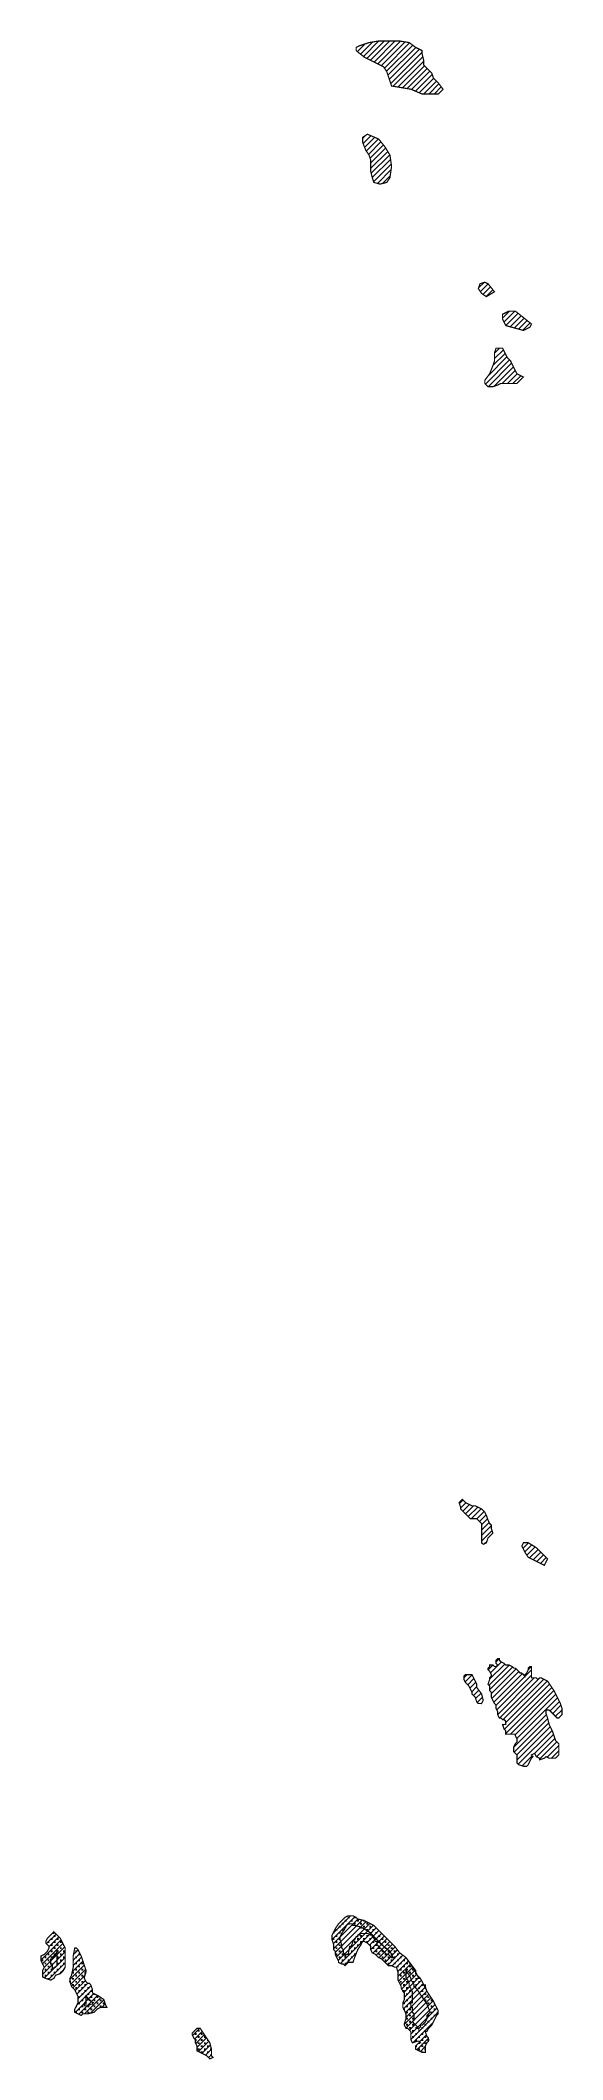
# Model space of a CAD drawing. Header units: metres. Extents: x 334593 to 339527, y 1757017 to 1769538.
# Drawn here: x 334593 to 335911, y 1757017 to 1762116 of the extents above; entities that cross this region are included whole.
import ezdxf

# ---------------------------------------------------------------- set-up
doc = ezdxf.new("R2010")
doc.units = ezdxf.units.M
for name, color, linetype in [('20M CRZ LINE', 140, 'Continuous'), ('NDZ-200M FROM CRZ', 30, 'Continuous'), ('NESTING GROUNDS OF BIRD', 191, 'Continuous')]:
    doc.layers.add(name, color=color, linetype=linetype)
doc.layers.add('HIGH TIDE LINE', color=7, linetype='Continuous', true_color=0xff00c5)
pattern_1 = [(45, (319707.518, 1754769.607), (-6.836194, 6.836194), [])]
pattern_2 = [(0, (319707.5175, 1754769.6074), (7.7342708, 7.7342708), [3.8671354, -11.601406]), (90, (319709.451, 1754767.674), (-7.7342708, 7.7342708), [3.8671354, -11.601406])]

msp = doc.modelspace()

# ---------------------------------------------------------------- hatches: boundary and pattern name
at = {"layer": 'NDZ-200M FROM CRZ'}
h = msp.add_hatch(dxfattribs=at)
h.set_pattern_fill('CROSS', color=256, scale=1.217995)
h.set_pattern_definition(pattern_2)
h.paths.add_polyline_path([(335515.9, 1757275), (335499.7, 1757287.1), (335487.5, 1757303.4), (335471.3, 1757319.6), (335455, 1757335.9), (335434.7, 1757356.2), (335410.4, 1757368.3), (335394.1, 1757372.4), (335390.1, 1757376.5), (335381.9, 1757380.5), (335369.8, 1757380.5), (335361.6, 1757376.5), (335353.5, 1757368.3), (335345.4, 1757360.2), (335337.3, 1757348), (335329.2, 1757331.8), (335329.2, 1757319.6), (335333.2, 1757307.4), (335333.2, 1757295.3), (335337.3, 1757291.2), (335337.3, 1757283.1), (335341.3, 1757275), (335345.4, 1757266.8), (335345.4, 1757262.8), (335353.5, 1757258.7), (335357.6, 1757258.7), (335361.6, 1757254.7), (335365.7, 1757258.7), (335369.8, 1757262.8), (335373.8, 1757262.8), (335381.9, 1757262.8), (335386, 1757275), (335394.1, 1757295.3), (335402.2, 1757307.4), (335406.3, 1757315.6), (335410.4, 1757315.6), (335418.5, 1757311.5), (335426.6, 1757303.4), (335426.6, 1757295.3), (335430.7, 1757287.1), (335438.8, 1757283.1), (335442.8, 1757279), (335446.9, 1757275), (335455, 1757270.9), (335459.1, 1757266.8), (335467.2, 1757258.7), (335471.3, 1757254.7), (335479.4, 1757254.7), (335487.5, 1757250.6), (335491.6, 1757250.6), (335495.6, 1757238.4), (335495.6, 1757230.3), (335495.6, 1757218.1), (335499.7, 1757210), (335503.7, 1757201.9), (335503.7, 1757197.8), (335507.8, 1757189.7), (335511.9, 1757185.6), (335511.9, 1757177.5), (335511.9, 1757169.4), (335507.8, 1757161.3), (335507.8, 1757149.1), (335511.9, 1757141), (335515.9, 1757132.8), (335515.9, 1757120.7), (335511.9, 1757108.5), (335511.9, 1757104.4), (335515.9, 1757096.3), (335520, 1757096.3), (335524, 1757092.2), (335528.1, 1757088.2), (335528.1, 1757080.1), (335528.1, 1757067.9), (335532.1, 1757059.8), (335544.3, 1757063.8), (335548.4, 1757063.8), (335552.4, 1757059.8), (335548.4, 1757059.8), (335540.3, 1757051.6), (335540.3, 1757047.6), (335540.3, 1757043.5), (335548.4, 1757039.5), (335556.5, 1757035.4), (335564.6, 1757035.4), (335564.6, 1757043.5), (335564.6, 1757051.6), (335568.7, 1757059.8), (335572.7, 1757063.8), (335572.7, 1757071.9), (335568.7, 1757076), (335564.6, 1757088.2), (335568.7, 1757088.2), (335572.7, 1757096.3), (335580.9, 1757104.4), (335584.9, 1757112.5), (335589, 1757120.7), (335593, 1757128.8), (335597.1, 1757132.8), (335597.1, 1757141), (335584.9, 1757165.3), (335568.7, 1757189.7), (335560.6, 1757205.9), (335556.5, 1757214.1), (335552.4, 1757222.2), (335548.4, 1757222.2), (335544.3, 1757230.3), (335540.3, 1757234.4), (335540.3, 1757238.4)])
h.paths.add_polyline_path([(335515.9, 1757242.5), (335524, 1757230.3), (335528.1, 1757222.2), (335528.1, 1757218.1), (335532.1, 1757214.1), (335536.2, 1757205.9), (335536.2, 1757201.9), (335540.3, 1757201.9), (335540.3, 1757197.8), (335544.3, 1757193.8), (335552.4, 1757181.6), (335560.6, 1757169.4), (335568.7, 1757157.2), (335576.8, 1757136.9), (335572.7, 1757132.8), (335568.7, 1757128.8), (335568.7, 1757120.7), (335564.6, 1757112.5), (335560.6, 1757108.5), (335556.5, 1757104.4), (335552.4, 1757104.4), (335552.4, 1757100.4), (335548.4, 1757096.3), (335544.3, 1757096.3), (335544.3, 1757100.4), (335540.3, 1757104.4), (335536.2, 1757108.5), (335532.1, 1757112.5), (335536.2, 1757116.6), (335536.2, 1757120.7), (335536.2, 1757132.8), (335532.1, 1757136.9), (335532.1, 1757141), (335532.1, 1757149.1), (335528.1, 1757149.1), (335528.1, 1757153.1), (335528.1, 1757161.3), (335532.1, 1757161.3), (335532.1, 1757165.3), (335532.1, 1757169.4), (335532.1, 1757173.4), (335532.1, 1757177.5), (335532.1, 1757181.6), (335532.1, 1757185.6), (335532.1, 1757189.7), (335528.1, 1757193.8), (335528.1, 1757197.8), (335524, 1757201.9), (335524, 1757205.9), (335524, 1757210), (335520, 1757218.1), (335515.9, 1757222.2), (335515.9, 1757226.2), (335515.9, 1757230.3), (335515.9, 1757238.4)], flags=16)
h.paths.add_polyline_path([(335422.5, 1757339.9), (335402.2, 1757352.1), (335386, 1757356.2), (335381.9, 1757356.2), (335381.9, 1757360.2), (335377.9, 1757360.2), (335373.8, 1757360.2), (335369.8, 1757360.2), (335365.7, 1757356.2), (335361.6, 1757348), (335353.5, 1757335.9), (335349.5, 1757327.7), (335349.5, 1757319.6), (335353.5, 1757307.4), (335353.5, 1757303.4), (335353.5, 1757299.3), (335357.6, 1757295.3), (335357.6, 1757287.1), (335361.6, 1757283.1), (335361.6, 1757279), (335365.7, 1757283.1), (335369.8, 1757283.1), (335373.8, 1757303.4), (335377.9, 1757303.4), (335381.9, 1757315.6), (335386, 1757319.6), (335390.1, 1757327.7), (335394.1, 1757327.7), (335394.1, 1757331.8), (335398.2, 1757331.8), (335402.2, 1757335.9), (335406.3, 1757335.9), (335410.4, 1757335.9), (335414.4, 1757335.9), (335418.5, 1757335.9), (335426.6, 1757331.8), (335430.7, 1757331.8)], flags=16)
h = msp.add_hatch(dxfattribs=at)
h.set_pattern_fill('CROSS', color=256, scale=1.217995)
h.set_pattern_definition(pattern_2)
h.paths.add_polyline_path([(334647.1, 1757315.6), (334643.1, 1757323.7), (334635, 1757331.8), (334626.8, 1757339.9), (334626.8, 1757335.9), (334622.8, 1757335.9), (334614.7, 1757327.7), (334610.6, 1757323.7), (334606.5, 1757315.6), (334606.5, 1757311.5), (334614.7, 1757303.4), (334614.7, 1757299.3), (334610.6, 1757291.2), (334606.5, 1757287.1), (334602.5, 1757283.1), (334594.4, 1757279), (334594.4, 1757266.8), (334598.4, 1757258.7), (334602.5, 1757250.6), (334598.4, 1757242.5), (334598.4, 1757238.4), (334598.4, 1757230.3), (334598.4, 1757226.2), (334606.5, 1757222.2), (334618.7, 1757218.1), (334626.8, 1757222.2), (334630.9, 1757230.3), (334643.1, 1757234.4), (334647.1, 1757238.4), (334651.2, 1757242.5), (334655.3, 1757250.6), (334655.3, 1757270.9), (334655.3, 1757275), (334655.3, 1757287.1), (334655.3, 1757299.3)])
h.paths.add_polyline_path([(334635, 1757291.2), (334635, 1757287.1), (334635, 1757279), (334635, 1757275), (334635, 1757270.9), (334635, 1757266.8), (334635, 1757254.7), (334622.8, 1757246.5), (334622.8, 1757250.6), (334622.8, 1757254.7), (334622.8, 1757258.7), (334618.7, 1757258.7), (334618.7, 1757266.8), (334618.7, 1757270.9), (334622.8, 1757270.9), (334622.8, 1757275), (334630.9, 1757283.1)], flags=16)
h = msp.add_hatch(dxfattribs=at)
h.set_pattern_fill('CROSS', color=256, scale=1.217995)
h.set_pattern_definition(pattern_2)
h.paths.add_polyline_path([(334699.9, 1757266.8), (334695.9, 1757279), (334687.7, 1757295.3), (334683.7, 1757299.3), (334679.6, 1757299.3), (334675.6, 1757279), (334675.6, 1757266.8), (334675.6, 1757250.6), (334671.5, 1757230.3), (334667.4, 1757222.2), (334667.4, 1757214.1), (334671.5, 1757201.9), (334679.6, 1757193.8), (334687.7, 1757177.5), (334687.7, 1757173.4), (334687.7, 1757161.3), (334683.7, 1757153.1), (334679.6, 1757145), (334679.6, 1757136.9), (334687.7, 1757132.8), (334695.9, 1757128.8), (334699.9, 1757132.8), (334704, 1757132.8), (334712.1, 1757132.8), (334728.3, 1757136.9), (334736.5, 1757145), (334744.6, 1757149.1), (334760.8, 1757149.1), (334756.8, 1757157.2), (334752.7, 1757169.4), (334740.5, 1757177.5), (334732.4, 1757181.6), (334724.3, 1757185.6), (334724.3, 1757193.8), (334720.2, 1757205.9), (334716.2, 1757210), (334712.1, 1757210), (334708, 1757214.1), (334704, 1757222.2), (334704, 1757226.2), (334708, 1757242.5), (334704, 1757254.7)])
h.paths.add_polyline_path([(334708, 1757177.5), (334712.1, 1757173.4), (334712.1, 1757169.4), (334720.2, 1757165.3), (334724.3, 1757161.3), (334724.3, 1757157.2), (334720.2, 1757157.2), (334712.1, 1757153.1), (334708, 1757153.1), (334704, 1757153.1), (334704, 1757157.2), (334708, 1757157.2), (334708, 1757169.4), (334708, 1757173.4)], flags=16)
h = msp.add_hatch(dxfattribs=at)
h.set_pattern_fill('CROSS', color=256, scale=1.217995)
h.set_pattern_definition(pattern_2)
h.paths.add_polyline_path([(335020.6, 1757059.8), (335012.5, 1757071.9), (335008.5, 1757076), (335004.4, 1757084.1), (334996.3, 1757096.3), (334988.2, 1757096.3), (334984.1, 1757092.2), (334980, 1757088.2), (334976, 1757084.1), (334976, 1757080.1), (334980, 1757071.9), (334984.1, 1757067.9), (334984.1, 1757059.8), (334988.2, 1757051.6), (334988.2, 1757039.5), (334996.3, 1757035.4), (335004.4, 1757031.3), (335012.5, 1757027.3), (335020.6, 1757019.2), (335028.7, 1757023.2), (335024.7, 1757027.3), (335024.7, 1757035.4), (335024.7, 1757043.5)])
at = {"layer": 'NESTING GROUNDS OF BIRD'}
h = msp.add_hatch(dxfattribs=at)
h.set_pattern_fill('ANSI31', color=256, scale=3.044988)
h.set_pattern_definition(pattern_1)
h.paths.add_polyline_path([(335609.3, 1761993.1), (335597.1, 1761980.9), (335556.5, 1761980.9), (335528.1, 1761993.1), (335479.4, 1762001.2), (335475.3, 1762013.4), (335467.2, 1762037.7), (335459.1, 1762049.9), (335434.7, 1762062.1), (335410.4, 1762074.3), (335390.1, 1762090.5), (335390.1, 1762098.6), (335398.2, 1762102.7), (335422.5, 1762110.8), (335446.9, 1762114.9), (335467.2, 1762114.9), (335499.7, 1762114.9), (335524, 1762110.8), (335540.3, 1762098.6), (335556.5, 1762090.5), (335556.5, 1762082.4), (335560.6, 1762066.1), (335560.6, 1762054), (335568.7, 1762045.8), (335580.9, 1762033.7), (335584.9, 1762021.5), (335597.1, 1762009.3)])
h = msp.add_hatch(dxfattribs=at)
h.set_pattern_fill('ANSI31', color=256, scale=3.044988)
h.set_pattern_definition(pattern_1)
h.paths.add_polyline_path([(335467.2, 1761757.6), (335451, 1761753.5), (335434.7, 1761757.6), (335430.7, 1761769.7), (335426.6, 1761786), (335426.6, 1761814.4), (335422.5, 1761826.6), (335414.4, 1761838.8), (335406.3, 1761859.1), (335406.3, 1761871.2), (335418.5, 1761879.4), (335446.9, 1761867.2), (335463.1, 1761846.9), (335475.3, 1761826.6), (335479.4, 1761798.2), (335475.3, 1761769.7)])
h = msp.add_hatch(dxfattribs=at)
h.set_pattern_fill('ANSI31', color=256, scale=3.044988)
h.set_pattern_definition(pattern_1)
h.paths.add_polyline_path([(335739.2, 1761481.5), (335718.9, 1761469.3), (335706.7, 1761477.4), (335698.6, 1761489.6), (335702.7, 1761501.8), (335714.8, 1761505.8), (335723, 1761501.8)])
h = msp.add_hatch(dxfattribs=at)
h.set_pattern_fill('ANSI31', color=256, scale=3.044988)
h.set_pattern_definition(pattern_1)
h.paths.add_polyline_path([(335828.5, 1761392.1), (335812.3, 1761384), (335767.6, 1761396.2), (335759.5, 1761412.4), (335759.5, 1761424.6), (335775.7, 1761432.7), (335792, 1761432.7), (335812.3, 1761416.5), (335832.6, 1761400.2)])
h = msp.add_hatch(dxfattribs=at)
h.set_pattern_fill('ANSI31', color=256, scale=3.044988)
h.set_pattern_definition(pattern_1)
h.paths.add_polyline_path([(335812.3, 1761266.3), (335796, 1761250), (335779.8, 1761250), (335763.6, 1761250), (335755.4, 1761250), (335747.3, 1761246), (335735.1, 1761241.9), (335723, 1761241.9), (335714.8, 1761250), (335714.8, 1761258.1), (335727, 1761274.4), (335735.1, 1761294.7), (335739.2, 1761306.9), (335739.2, 1761327.2), (335743.3, 1761339.3), (335747.3, 1761339.3), (335759.5, 1761339.3), (335771.7, 1761315), (335779.8, 1761306.9), (335796, 1761274.4)])
h = msp.add_hatch(dxfattribs=at)
h.set_pattern_fill('ANSI31', color=256, scale=3.044988)
h.set_pattern_definition(pattern_1)
h.paths.add_polyline_path([(335718.9, 1758322.5), (335710.8, 1758318.5), (335706.7, 1758322.5), (335706.7, 1758330.6), (335706.7, 1758342.8), (335706.7, 1758350.9), (335706.7, 1758359.1), (335706.7, 1758371.2), (335694.5, 1758383.4), (335686.4, 1758383.4), (335678.3, 1758383.4), (335670.2, 1758391.5), (335653.9, 1758407.8), (335653.9, 1758411.8), (335649.9, 1758424), (335653.9, 1758428.1), (335658, 1758432.1), (335666.1, 1758424), (335682.4, 1758415.9), (335690.5, 1758415.9), (335698.6, 1758411.8), (335706.7, 1758407.8), (335714.8, 1758399.7), (335718.9, 1758391.5), (335723, 1758379.4), (335727, 1758371.2), (335731.1, 1758367.2), (335731.1, 1758359.1), (335735.1, 1758346.9), (335723, 1758334.7)])
h = msp.add_hatch(dxfattribs=at)
h.set_pattern_fill('ANSI31', color=256, scale=3.044988)
h.set_pattern_definition(pattern_1)
h.paths.add_polyline_path([(335873.2, 1758281.9), (335865, 1758265.7), (335848.8, 1758273.8), (335824.4, 1758286), (335816.3, 1758298.2), (335808.2, 1758314.4), (335812.3, 1758322.5), (335824.4, 1758322.5), (335844.7, 1758310.3), (335861, 1758294.1)])
h = msp.add_hatch(dxfattribs=at)
h.set_pattern_fill('ANSI31', color=256, scale=3.044988)
h.set_pattern_definition(pattern_1)
h.paths.add_polyline_path([(335775.7, 1758013.9), (335783.9, 1758009.9), (335787.9, 1758005.8), (335792, 1758005.8), (335796, 1758001.8), (335804.1, 1757993.6), (335808.2, 1757993.6), (335812.3, 1757989.6), (335816.3, 1757985.5), (335816.3, 1757989.6), (335820.4, 1757993.6), (335824.4, 1758001.8), (335824.4, 1758005.8), (335828.5, 1758009.9), (335832.6, 1758009.9), (335832.6, 1758005.8), (335832.6, 1757997.7), (335832.6, 1757989.6), (335832.6, 1757985.5), (335832.6, 1757981.5), (335836.6, 1757981.5), (335844.7, 1757981.5), (335848.8, 1757977.4), (335852.9, 1757981.5), (335856.9, 1757981.5), (335865, 1757977.4), (335873.2, 1757973.3), (335881.3, 1757961.2), (335889.4, 1757949), (335901.6, 1757924.6), (335905.6, 1757916.5), (335909.7, 1757904.3), (335909.7, 1757896.2), (335909.7, 1757888.1), (335905.6, 1757884), (335901.6, 1757879.9), (335897.5, 1757879.9), (335893.5, 1757884), (335889.4, 1757888.1), (335881.3, 1757896.2), (335877.2, 1757900.2), (335873.2, 1757900.2), (335869.1, 1757900.2), (335869.1, 1757892.1), (335873.2, 1757879.9), (335877.2, 1757863.7), (335885.3, 1757847.5), (335889.4, 1757835.3), (335893.5, 1757823.1), (335901.6, 1757815), (335901.6, 1757798.7), (335901.6, 1757790.6), (335901.6, 1757786.6), (335897.5, 1757782.5), (335893.5, 1757778.4), (335889.4, 1757778.4), (335877.2, 1757778.4), (335869.1, 1757782.5), (335865, 1757778.4), (335852.9, 1757774.4), (335852.9, 1757778.4), (335844.7, 1757782.5), (335840.7, 1757790.6), (335832.6, 1757786.6), (335836.6, 1757782.5), (335832.6, 1757778.4), (335828.5, 1757770.3), (335824.4, 1757762.2), (335820.4, 1757758.1), (335816.3, 1757758.1), (335812.3, 1757758.1), (335800.1, 1757762.2), (335796, 1757766.3), (335796, 1757770.3), (335796, 1757774.4), (335796, 1757778.4), (335796, 1757782.5), (335796, 1757786.6), (335792, 1757790.6), (335787.9, 1757794.7), (335787.9, 1757802.8), (335787.9, 1757806.9), (335792, 1757815), (335796, 1757819), (335796, 1757827.2), (335792, 1757835.3), (335792, 1757839.3), (335787.9, 1757839.3), (335779.8, 1757839.3), (335775.7, 1757839.3), (335767.6, 1757839.3), (335767.6, 1757847.5), (335763.6, 1757851.5), (335759.5, 1757863.7), (335763.6, 1757863.7), (335767.6, 1757863.7), (335767.6, 1757867.8), (335767.6, 1757871.8), (335763.6, 1757875.9), (335759.5, 1757875.9), (335755.4, 1757879.9), (335751.4, 1757879.9), (335747.3, 1757888.1), (335747.3, 1757896.2), (335743.3, 1757904.3), (335743.3, 1757912.4), (335739.2, 1757916.5), (335735.1, 1757924.6), (335731.1, 1757932.7), (335731.1, 1757944.9), (335727, 1757949), (335727, 1757953), (335727, 1757961.2), (335723, 1757965.2), (335727, 1757977.4), (335727, 1757981.5), (335731.1, 1757985.5), (335731.1, 1757989.6), (335727, 1757997.7), (335723, 1758001.8), (335723, 1758005.8), (335727, 1758009.9), (335727, 1758013.9), (335731.1, 1758013.9), (335735.1, 1758013.9), (335739.2, 1758009.9), (335743.3, 1758009.9), (335747.3, 1758013.9), (335743.3, 1758018), (335743.3, 1758022.1), (335743.3, 1758026.1), (335747.3, 1758030.2), (335751.4, 1758030.2), (335751.4, 1758026.1), (335755.4, 1758022.1), (335763.6, 1758018), (335767.6, 1758013.9)])
h = msp.add_hatch(dxfattribs=at)
h.set_pattern_fill('ANSI31', color=256, scale=3.044988)
h.set_pattern_definition(pattern_1)
h.paths.add_polyline_path([(335706.7, 1757916.5), (335698.6, 1757916.5), (335694.5, 1757920.5), (335690.5, 1757932.7), (335682.4, 1757940.8), (335682.4, 1757944.9), (335678.3, 1757953), (335674.2, 1757961.2), (335666.1, 1757969.3), (335662.1, 1757977.4), (335662.1, 1757981.5), (335662.1, 1757985.5), (335666.1, 1757989.6), (335678.3, 1757989.6), (335682.4, 1757989.6), (335694.5, 1757965.2), (335694.5, 1757957.1), (335706.7, 1757940.8), (335710.8, 1757924.6)])
h = msp.add_hatch(dxfattribs=at)
h.set_pattern_fill('ANSI31', color=256, scale=3.044988)
h.set_pattern_definition(pattern_1)
h.paths.add_polyline_path([(335540.3, 1757238.4), (335540.3, 1757234.4), (335544.3, 1757230.3), (335548.4, 1757222.2), (335552.4, 1757222.2), (335556.5, 1757214.1), (335560.6, 1757205.9), (335564.6, 1757205.9), (335564.6, 1757201.9), (335568.7, 1757189.7), (335584.9, 1757165.3), (335597.1, 1757141), (335597.1, 1757132.8), (335593, 1757128.8), (335589, 1757120.7), (335584.9, 1757112.5), (335580.9, 1757104.4), (335572.7, 1757096.3), (335568.7, 1757088.2), (335564.6, 1757088.2), (335568.7, 1757076), (335572.7, 1757071.9), (335572.7, 1757063.8), (335568.7, 1757059.8), (335564.6, 1757051.6), (335564.6, 1757043.5), (335564.6, 1757035.4), (335556.5, 1757035.4), (335548.4, 1757039.5), (335540.3, 1757043.5), (335540.3, 1757047.6), (335540.3, 1757051.6), (335548.4, 1757059.8), (335552.4, 1757059.8), (335548.4, 1757063.8), (335544.3, 1757063.8), (335532.1, 1757059.8), (335528.1, 1757067.9), (335528.1, 1757080.1), (335528.1, 1757088.2), (335524, 1757092.2), (335520, 1757096.3), (335515.9, 1757096.3), (335511.9, 1757104.4), (335511.9, 1757108.5), (335515.9, 1757120.7), (335515.9, 1757132.8), (335511.9, 1757141), (335507.8, 1757149.1), (335507.8, 1757161.3), (335511.9, 1757169.4), (335511.9, 1757177.5), (335511.9, 1757185.6), (335507.8, 1757189.7), (335503.7, 1757197.8), (335503.7, 1757201.9), (335499.7, 1757210), (335495.6, 1757218.1), (335495.6, 1757230.3), (335495.6, 1757238.4), (335491.6, 1757250.6), (335487.5, 1757250.6), (335479.4, 1757254.7), (335471.3, 1757254.7), (335467.2, 1757258.7), (335459.1, 1757266.8), (335455, 1757270.9), (335446.9, 1757275), (335442.8, 1757279), (335438.8, 1757283.1), (335430.7, 1757287.1), (335426.6, 1757295.3), (335426.6, 1757303.4), (335418.5, 1757311.5), (335410.4, 1757315.6), (335406.3, 1757315.6), (335402.2, 1757307.4), (335394.1, 1757295.3), (335386, 1757275), (335381.9, 1757262.8), (335373.8, 1757262.8), (335369.8, 1757262.8), (335365.7, 1757258.7), (335361.6, 1757254.7), (335357.6, 1757258.7), (335353.5, 1757258.7), (335345.4, 1757262.8), (335345.4, 1757266.8), (335341.3, 1757275), (335337.3, 1757283.1), (335337.3, 1757291.2), (335333.2, 1757295.3), (335333.2, 1757307.4), (335329.2, 1757319.6), (335329.2, 1757331.8), (335337.3, 1757348), (335345.4, 1757360.2), (335353.5, 1757368.3), (335361.6, 1757376.5), (335369.8, 1757380.5), (335381.9, 1757380.5), (335390.1, 1757376.5), (335394.1, 1757372.4), (335410.4, 1757368.3), (335434.7, 1757356.2), (335455, 1757335.9), (335471.3, 1757319.6), (335487.5, 1757303.4), (335499.7, 1757287.1), (335515.9, 1757275), (335540.3, 1757242.5)])
h = msp.add_hatch(dxfattribs=at)
h.set_pattern_fill('ANSI31', color=256, scale=3.044988)
h.set_pattern_definition(pattern_1)
h.paths.add_polyline_path([(334626.8, 1757222.2), (334618.7, 1757218.1), (334606.5, 1757222.2), (334598.4, 1757226.2), (334598.4, 1757230.3), (334598.4, 1757238.4), (334598.4, 1757242.5), (334602.5, 1757250.6), (334598.4, 1757258.7), (334594.4, 1757266.8), (334594.4, 1757279), (334602.5, 1757283.1), (334606.5, 1757287.1), (334610.6, 1757291.2), (334614.7, 1757299.3), (334614.7, 1757303.4), (334606.5, 1757311.5), (334606.5, 1757315.6), (334610.6, 1757323.7), (334614.7, 1757327.7), (334622.8, 1757335.9), (334626.8, 1757335.9), (334626.8, 1757339.9), (334635, 1757331.8), (334643.1, 1757323.7), (334647.1, 1757315.6), (334655.3, 1757299.3), (334655.3, 1757287.1), (334655.3, 1757275), (334655.3, 1757270.9), (334655.3, 1757250.6), (334651.2, 1757242.5), (334647.1, 1757238.4), (334643.1, 1757234.4), (334630.9, 1757230.3)])
h = msp.add_hatch(dxfattribs=at)
h.set_pattern_fill('ANSI31', color=256, scale=3.044988)
h.set_pattern_definition(pattern_1)
h.paths.add_polyline_path([(334728.3, 1757136.9), (334712.1, 1757132.8), (334704, 1757132.8), (334699.9, 1757132.8), (334695.9, 1757128.8), (334687.7, 1757132.8), (334679.6, 1757136.9), (334679.6, 1757145), (334683.7, 1757153.1), (334687.7, 1757161.3), (334687.7, 1757173.4), (334687.7, 1757177.5), (334679.6, 1757193.8), (334671.5, 1757201.9), (334667.4, 1757214.1), (334667.4, 1757222.2), (334671.5, 1757230.3), (334675.6, 1757250.6), (334675.6, 1757266.8), (334675.6, 1757279), (334679.6, 1757299.3), (334683.7, 1757299.3), (334687.7, 1757295.3), (334695.9, 1757279), (334699.9, 1757266.8), (334704, 1757254.7), (334708, 1757242.5), (334708, 1757238.4), (334704, 1757226.2), (334704, 1757222.2), (334708, 1757214.1), (334712.1, 1757210), (334716.2, 1757210), (334720.2, 1757205.9), (334724.3, 1757193.8), (334724.3, 1757185.6), (334732.4, 1757181.6), (334740.5, 1757177.5), (334752.7, 1757169.4), (334756.8, 1757157.2), (334760.8, 1757149.1), (334744.6, 1757149.1), (334736.5, 1757145)])
h = msp.add_hatch(dxfattribs=at)
h.set_pattern_fill('ANSI31', color=256, scale=3.044988)
h.set_pattern_definition(pattern_1)
h.paths.add_polyline_path([(335028.7, 1757023.2), (335020.6, 1757019.2), (335012.5, 1757027.3), (335004.4, 1757031.3), (334996.3, 1757035.4), (334988.2, 1757039.5), (334988.2, 1757051.6), (334984.1, 1757059.8), (334984.1, 1757067.9), (334980, 1757071.9), (334976, 1757080.1), (334976, 1757084.1), (334980, 1757088.2), (334984.1, 1757092.2), (334988.2, 1757096.3), (334996.3, 1757096.3), (335004.4, 1757084.1), (335008.5, 1757076), (335012.5, 1757071.9), (335020.6, 1757059.8), (335024.7, 1757043.5), (335024.7, 1757035.4), (335024.7, 1757027.3)])

# ---------------------------------------------------------------- linework, layer by layer
at = {"layer": '20M CRZ LINE', "lineweight": 18, "const_width": 3.04}
for points in [[(335386, 1757356.2), (335402.2, 1757352.1), (335422.5, 1757339.9), (335442.8, 1757319.6), (335455, 1757307.4), (335459.1, 1757303.4), (335475.3, 1757291.2), (335483.4, 1757275), (335487.5, 1757275), (335483.4, 1757275), (335479.4, 1757275), (335475.3, 1757279), (335471.3, 1757283.1), (335467.2, 1757283.1), (335463.1, 1757287.1), (335459.1, 1757291.2), (335455, 1757295.3), (335451, 1757299.3), (335446.9, 1757299.3), (335446.9, 1757303.4), (335442.8, 1757307.4), (335442.8, 1757311.5), (335442.8, 1757315.6), (335438.8, 1757315.6), (335434.7, 1757323.7), (335430.7, 1757327.7), (335430.7, 1757331.8), (335426.6, 1757331.8), (335418.5, 1757335.9), (335414.4, 1757335.9), (335410.4, 1757335.9), (335406.3, 1757335.9), (335402.2, 1757335.9), (335398.2, 1757331.8), (335394.1, 1757331.8), (335394.1, 1757327.7), (335390.1, 1757327.7), (335386, 1757319.6), (335381.9, 1757315.6), (335377.9, 1757303.4), (335373.8, 1757303.4), (335369.8, 1757283.1), (335365.7, 1757283.1), (335361.6, 1757279), (335361.6, 1757283.1), (335357.6, 1757287.1), (335357.6, 1757295.3), (335353.5, 1757299.3), (335353.5, 1757303.4), (335353.5, 1757307.4), (335349.5, 1757319.6), (335349.5, 1757327.7), (335353.5, 1757335.9), (335361.6, 1757348), (335365.7, 1757356.2), (335369.8, 1757360.2), (335373.8, 1757360.2), (335377.9, 1757360.2), (335381.9, 1757360.2), (335381.9, 1757356.2), (335386, 1757356.2), (335402.2, 1757352.1), (335402.2, 1757348)], [(334635, 1757275), (334635, 1757270.9), (334635, 1757266.8), (334635, 1757254.7), (334622.8, 1757246.5), (334622.8, 1757250.6), (334622.8, 1757254.7), (334622.8, 1757258.7), (334618.7, 1757258.7), (334618.7, 1757266.8), (334618.7, 1757270.9), (334622.8, 1757270.9), (334622.8, 1757275), (334630.9, 1757283.1), (334635, 1757291.2), (334635, 1757295.3), (334635, 1757291.2), (334635, 1757287.1), (334635, 1757279), (334635, 1757275), (334635, 1757270.9), (334635, 1757266.8)], [(335552.4, 1757181.6), (335568.7, 1757157.2), (335576.8, 1757136.9), (335572.7, 1757132.8), (335568.7, 1757128.8), (335568.7, 1757120.7), (335564.6, 1757112.5), (335560.6, 1757108.5), (335556.5, 1757104.4), (335552.4, 1757104.4), (335552.4, 1757100.4), (335548.4, 1757096.3), (335548.4, 1757092.2), (335548.4, 1757096.3), (335544.3, 1757096.3), (335544.3, 1757100.4), (335540.3, 1757104.4), (335536.2, 1757108.5), (335532.1, 1757112.5), (335536.2, 1757116.6), (335536.2, 1757120.7), (335536.2, 1757132.8), (335532.1, 1757136.9), (335532.1, 1757141), (335532.1, 1757149.1), (335528.1, 1757149.1), (335528.1, 1757153.1), (335528.1, 1757161.3), (335532.1, 1757161.3), (335532.1, 1757165.3), (335532.1, 1757169.4), (335532.1, 1757173.4), (335532.1, 1757177.5), (335532.1, 1757181.6), (335532.1, 1757185.6), (335532.1, 1757189.7), (335528.1, 1757193.8), (335528.1, 1757197.8), (335524, 1757201.9), (335524, 1757205.9), (335524, 1757210), (335520, 1757218.1), (335515.9, 1757222.2), (335515.9, 1757226.2), (335515.9, 1757230.3), (335515.9, 1757238.4), (335515.9, 1757242.5), (335524, 1757230.3), (335528.1, 1757222.2), (335528.1, 1757218.1), (335532.1, 1757214.1), (335536.2, 1757205.9), (335536.2, 1757201.9), (335540.3, 1757201.9), (335540.3, 1757197.8), (335544.3, 1757193.8), (335552.4, 1757181.6), (335560.6, 1757169.4)], [(334716.2, 1757169.4), (334720.2, 1757165.3), (334724.3, 1757161.3), (334728.3, 1757161.3), (334724.3, 1757161.3), (334724.3, 1757157.2), (334720.2, 1757157.2), (334712.1, 1757153.1), (334708, 1757153.1), (334704, 1757153.1), (334704, 1757157.2), (334708, 1757157.2), (334708, 1757169.4), (334708, 1757173.4), (334708, 1757177.5), (334712.1, 1757173.4), (334712.1, 1757169.4), (334720.2, 1757165.3)]]:
    msp.add_lwpolyline(points, dxfattribs=at)
at = {"layer": 'HIGH TIDE LINE', "lineweight": 35, "const_width": 3.04}
for points in [[(335540.3, 1757238.4), (335515.9, 1757275), (335499.7, 1757287.1), (335487.5, 1757303.4), (335471.3, 1757319.6), (335455, 1757335.9), (335434.7, 1757356.2), (335410.4, 1757368.3), (335394.1, 1757372.4), (335390.1, 1757376.5), (335381.9, 1757380.5), (335369.8, 1757380.5), (335361.6, 1757376.5), (335353.5, 1757368.3), (335345.4, 1757360.2), (335337.3, 1757348), (335329.2, 1757331.8), (335329.2, 1757319.6), (335333.2, 1757307.4), (335333.2, 1757295.3), (335337.3, 1757291.2), (335337.3, 1757283.1), (335341.3, 1757275), (335345.4, 1757266.8), (335345.4, 1757262.8), (335353.5, 1757258.7), (335357.6, 1757258.7), (335361.6, 1757254.7), (335365.7, 1757258.7), (335369.8, 1757262.8), (335373.8, 1757262.8), (335381.9, 1757262.8), (335386, 1757275), (335394.1, 1757295.3), (335402.2, 1757307.4), (335406.3, 1757315.6), (335410.4, 1757315.6), (335418.5, 1757311.5), (335426.6, 1757303.4), (335426.6, 1757295.3), (335430.7, 1757287.1), (335438.8, 1757283.1), (335442.8, 1757279), (335446.9, 1757275), (335455, 1757270.9), (335459.1, 1757266.8), (335467.2, 1757258.7), (335471.3, 1757254.7), (335479.4, 1757254.7), (335487.5, 1757250.6), (335491.6, 1757250.6), (335495.6, 1757238.4), (335495.6, 1757230.3), (335495.6, 1757218.1), (335499.7, 1757210), (335503.7, 1757201.9), (335503.7, 1757197.8), (335507.8, 1757189.7), (335511.9, 1757185.6), (335511.9, 1757177.5), (335511.9, 1757169.4), (335507.8, 1757161.3), (335507.8, 1757149.1), (335511.9, 1757141), (335515.9, 1757132.8), (335515.9, 1757120.7), (335511.9, 1757108.5), (335511.9, 1757104.4), (335515.9, 1757096.3), (335520, 1757096.3), (335524, 1757092.2), (335528.1, 1757088.2), (335528.1, 1757080.1), (335528.1, 1757067.9), (335532.1, 1757059.8), (335544.3, 1757063.8), (335548.4, 1757063.8), (335552.4, 1757059.8), (335548.4, 1757059.8), (335540.3, 1757051.6), (335540.3, 1757047.6), (335540.3, 1757043.5), (335548.4, 1757039.5), (335556.5, 1757035.4), (335564.6, 1757035.4), (335564.6, 1757043.5), (335564.6, 1757051.6), (335568.7, 1757059.8), (335572.7, 1757063.8), (335572.7, 1757071.9), (335568.7, 1757076), (335564.6, 1757088.2), (335568.7, 1757088.2), (335572.7, 1757096.3), (335580.9, 1757104.4), (335584.9, 1757112.5), (335589, 1757120.7), (335593, 1757128.8), (335597.1, 1757132.8), (335597.1, 1757141), (335584.9, 1757165.3), (335568.7, 1757189.7), (335560.6, 1757205.9), (335556.5, 1757214.1), (335552.4, 1757222.2), (335544.3, 1757230.3)], [(334655.3, 1757250.6), (334655.3, 1757270.9), (334655.3, 1757275), (334655.3, 1757287.1), (334655.3, 1757299.3), (334647.1, 1757315.6), (334643.1, 1757323.7), (334635, 1757331.8), (334626.8, 1757339.9), (334622.8, 1757335.9), (334614.7, 1757327.7), (334610.6, 1757323.7), (334606.5, 1757315.6), (334606.5, 1757311.5), (334614.7, 1757303.4), (334614.7, 1757299.3), (334610.6, 1757291.2), (334606.5, 1757287.1), (334602.5, 1757283.1), (334594.4, 1757279), (334594.4, 1757266.8), (334598.4, 1757258.7), (334602.5, 1757250.6), (334598.4, 1757242.5), (334598.4, 1757238.4), (334598.4, 1757230.3), (334598.4, 1757226.2), (334606.5, 1757222.2), (334618.7, 1757218.1), (334626.8, 1757222.2), (334630.9, 1757230.3), (334643.1, 1757234.4), (334647.1, 1757238.4), (334651.2, 1757242.5)], [(334687.7, 1757295.3), (334695.9, 1757279), (334699.9, 1757266.8), (334704, 1757254.7), (334708, 1757242.5), (334704, 1757226.2), (334704, 1757222.2), (334708, 1757214.1), (334712.1, 1757210), (334716.2, 1757210), (334720.2, 1757205.9), (334724.3, 1757193.8), (334724.3, 1757185.6), (334732.4, 1757181.6), (334740.5, 1757177.5), (334752.7, 1757169.4), (334756.8, 1757157.2), (334760.8, 1757149.1), (334744.6, 1757149.1), (334736.5, 1757145), (334728.3, 1757136.9), (334712.1, 1757132.8), (334704, 1757132.8), (334699.9, 1757132.8), (334695.9, 1757128.8), (334687.7, 1757132.8), (334679.6, 1757136.9), (334679.6, 1757145), (334683.7, 1757153.1), (334687.7, 1757161.3), (334687.7, 1757173.4), (334687.7, 1757177.5), (334679.6, 1757193.8), (334671.5, 1757201.9), (334667.4, 1757214.1), (334667.4, 1757222.2), (334671.5, 1757230.3), (334675.6, 1757250.6), (334675.6, 1757266.8), (334675.6, 1757279), (334679.6, 1757299.3), (334683.7, 1757299.3)], [(334996.3, 1757096.3), (335004.4, 1757084.1), (335012.5, 1757071.9), (335020.6, 1757059.8), (335024.7, 1757043.5), (335024.7, 1757035.4), (335024.7, 1757027.3), (335028.7, 1757023.2), (335020.6, 1757019.2), (335012.5, 1757027.3), (335004.4, 1757031.3), (334996.3, 1757035.4), (334988.2, 1757039.5), (334988.2, 1757051.6), (334984.1, 1757059.8), (334984.1, 1757067.9), (334980, 1757071.9), (334976, 1757080.1), (334976, 1757084.1), (334980, 1757088.2), (334984.1, 1757092.2), (334988.2, 1757096.3)]]:
    msp.add_lwpolyline(points, close=True, dxfattribs=at)
at = {"layer": 'NDZ-200M FROM CRZ', "const_width": 3.04, "flags": 128}
for points in [[(335515.9, 1757275), (335499.7, 1757287.1), (335487.5, 1757303.4), (335471.3, 1757319.6), (335455, 1757335.9), (335434.7, 1757356.2), (335410.4, 1757368.3), (335394.1, 1757372.4), (335390.1, 1757376.5), (335381.9, 1757380.5), (335369.8, 1757380.5), (335361.6, 1757376.5), (335353.5, 1757368.3), (335345.4, 1757360.2), (335337.3, 1757348), (335329.2, 1757331.8), (335329.2, 1757319.6), (335333.2, 1757307.4), (335333.2, 1757295.3), (335337.3, 1757291.2), (335337.3, 1757283.1), (335341.3, 1757275), (335345.4, 1757266.8), (335345.4, 1757262.8), (335353.5, 1757258.7), (335357.6, 1757258.7), (335361.6, 1757254.7), (335365.7, 1757258.7), (335369.8, 1757262.8), (335373.8, 1757262.8), (335381.9, 1757262.8), (335386, 1757275), (335394.1, 1757295.3), (335402.2, 1757307.4), (335406.3, 1757315.6), (335410.4, 1757315.6), (335418.5, 1757311.5), (335426.6, 1757303.4), (335426.6, 1757295.3), (335430.7, 1757287.1), (335438.8, 1757283.1), (335442.8, 1757279), (335446.9, 1757275), (335455, 1757270.9), (335459.1, 1757266.8), (335467.2, 1757258.7), (335471.3, 1757254.7), (335479.4, 1757254.7), (335487.5, 1757250.6), (335491.6, 1757250.6), (335495.6, 1757238.4), (335495.6, 1757230.3), (335495.6, 1757218.1), (335499.7, 1757210), (335503.7, 1757201.9), (335503.7, 1757197.8), (335507.8, 1757189.7), (335511.9, 1757185.6), (335511.9, 1757177.5), (335511.9, 1757169.4), (335507.8, 1757161.3), (335507.8, 1757149.1), (335511.9, 1757141), (335515.9, 1757132.8), (335515.9, 1757120.7), (335511.9, 1757108.5), (335511.9, 1757104.4), (335515.9, 1757096.3), (335520, 1757096.3), (335524, 1757092.2), (335528.1, 1757088.2), (335528.1, 1757080.1), (335528.1, 1757067.9), (335532.1, 1757059.8), (335544.3, 1757063.8), (335548.4, 1757063.8), (335552.4, 1757059.8), (335548.4, 1757059.8), (335540.3, 1757051.6), (335540.3, 1757047.6), (335540.3, 1757043.5), (335548.4, 1757039.5), (335556.5, 1757035.4), (335564.6, 1757035.4), (335564.6, 1757043.5), (335564.6, 1757051.6), (335568.7, 1757059.8), (335572.7, 1757063.8), (335572.7, 1757071.9), (335568.7, 1757076), (335564.6, 1757088.2), (335568.7, 1757088.2), (335572.7, 1757096.3), (335580.9, 1757104.4), (335584.9, 1757112.5), (335589, 1757120.7), (335593, 1757128.8), (335597.1, 1757132.8), (335597.1, 1757141), (335584.9, 1757165.3), (335568.7, 1757189.7), (335560.6, 1757205.9), (335556.5, 1757214.1), (335552.4, 1757222.2), (335548.4, 1757222.2), (335544.3, 1757230.3), (335540.3, 1757234.4), (335540.3, 1757238.4)], [(335422.5, 1757339.9), (335402.2, 1757352.1), (335386, 1757356.2), (335381.9, 1757356.2), (335381.9, 1757360.2), (335377.9, 1757360.2), (335373.8, 1757360.2), (335369.8, 1757360.2), (335365.7, 1757356.2), (335361.6, 1757348), (335353.5, 1757335.9), (335349.5, 1757327.7), (335349.5, 1757319.6), (335353.5, 1757307.4), (335353.5, 1757303.4), (335353.5, 1757299.3), (335357.6, 1757295.3), (335357.6, 1757287.1), (335361.6, 1757283.1), (335361.6, 1757279), (335365.7, 1757283.1), (335369.8, 1757283.1), (335373.8, 1757303.4), (335377.9, 1757303.4), (335381.9, 1757315.6), (335386, 1757319.6), (335390.1, 1757327.7), (335394.1, 1757327.7), (335394.1, 1757331.8), (335398.2, 1757331.8), (335402.2, 1757335.9), (335406.3, 1757335.9), (335410.4, 1757335.9), (335414.4, 1757335.9), (335418.5, 1757335.9), (335426.6, 1757331.8), (335430.7, 1757331.8)], [(334647.1, 1757315.6), (334643.1, 1757323.7), (334635, 1757331.8), (334626.8, 1757339.9), (334626.8, 1757335.9), (334622.8, 1757335.9), (334614.7, 1757327.7), (334610.6, 1757323.7), (334606.5, 1757315.6), (334606.5, 1757311.5), (334614.7, 1757303.4), (334614.7, 1757299.3), (334610.6, 1757291.2), (334606.5, 1757287.1), (334602.5, 1757283.1), (334594.4, 1757279), (334594.4, 1757266.8), (334598.4, 1757258.7), (334602.5, 1757250.6), (334598.4, 1757242.5), (334598.4, 1757238.4), (334598.4, 1757230.3), (334598.4, 1757226.2), (334606.5, 1757222.2), (334618.7, 1757218.1), (334626.8, 1757222.2), (334630.9, 1757230.3), (334643.1, 1757234.4), (334647.1, 1757238.4), (334651.2, 1757242.5), (334655.3, 1757250.6), (334655.3, 1757270.9), (334655.3, 1757275), (334655.3, 1757287.1), (334655.3, 1757299.3)], [(334635, 1757291.2), (334635, 1757287.1), (334635, 1757279), (334635, 1757275), (334635, 1757270.9), (334635, 1757266.8), (334635, 1757254.7), (334622.8, 1757246.5), (334622.8, 1757250.6), (334622.8, 1757254.7), (334622.8, 1757258.7), (334618.7, 1757258.7), (334618.7, 1757266.8), (334618.7, 1757270.9), (334622.8, 1757270.9), (334622.8, 1757275), (334630.9, 1757283.1)], [(334704, 1757254.7), (334699.9, 1757266.8), (334695.9, 1757279), (334687.7, 1757295.3), (334683.7, 1757299.3), (334679.6, 1757299.3), (334675.6, 1757279), (334675.6, 1757266.8), (334675.6, 1757250.6), (334671.5, 1757230.3), (334667.4, 1757222.2), (334667.4, 1757214.1), (334671.5, 1757201.9), (334679.6, 1757193.8), (334687.7, 1757177.5), (334687.7, 1757173.4), (334687.7, 1757161.3), (334683.7, 1757153.1), (334679.6, 1757145), (334679.6, 1757136.9), (334687.7, 1757132.8), (334695.9, 1757128.8), (334699.9, 1757132.8), (334704, 1757132.8), (334712.1, 1757132.8), (334728.3, 1757136.9), (334736.5, 1757145), (334744.6, 1757149.1), (334760.8, 1757149.1), (334756.8, 1757157.2), (334752.7, 1757169.4), (334740.5, 1757177.5), (334732.4, 1757181.6), (334724.3, 1757185.6), (334724.3, 1757193.8), (334720.2, 1757205.9), (334716.2, 1757210), (334712.1, 1757210), (334708, 1757214.1), (334704, 1757222.2), (334704, 1757226.2), (334708, 1757242.5)], [(335515.9, 1757242.5), (335524, 1757230.3), (335528.1, 1757222.2), (335528.1, 1757218.1), (335532.1, 1757214.1), (335536.2, 1757205.9), (335536.2, 1757201.9), (335540.3, 1757201.9), (335540.3, 1757197.8), (335544.3, 1757193.8), (335552.4, 1757181.6), (335560.6, 1757169.4), (335568.7, 1757157.2), (335576.8, 1757136.9), (335572.7, 1757132.8), (335568.7, 1757128.8), (335568.7, 1757120.7), (335564.6, 1757112.5), (335560.6, 1757108.5), (335556.5, 1757104.4), (335552.4, 1757104.4), (335552.4, 1757100.4), (335548.4, 1757096.3), (335544.3, 1757096.3), (335544.3, 1757100.4), (335540.3, 1757104.4), (335536.2, 1757108.5), (335532.1, 1757112.5), (335536.2, 1757116.6), (335536.2, 1757120.7), (335536.2, 1757132.8), (335532.1, 1757136.9), (335532.1, 1757141), (335532.1, 1757149.1), (335528.1, 1757149.1), (335528.1, 1757153.1), (335528.1, 1757161.3), (335532.1, 1757161.3), (335532.1, 1757165.3), (335532.1, 1757169.4), (335532.1, 1757173.4), (335532.1, 1757177.5), (335532.1, 1757181.6), (335532.1, 1757185.6), (335532.1, 1757189.7), (335528.1, 1757193.8), (335528.1, 1757197.8), (335524, 1757201.9), (335524, 1757205.9), (335524, 1757210), (335520, 1757218.1), (335515.9, 1757222.2), (335515.9, 1757226.2), (335515.9, 1757230.3), (335515.9, 1757238.4)], [(334708, 1757177.5), (334712.1, 1757173.4), (334712.1, 1757169.4), (334720.2, 1757165.3), (334724.3, 1757161.3), (334724.3, 1757157.2), (334720.2, 1757157.2), (334712.1, 1757153.1), (334708, 1757153.1), (334704, 1757153.1), (334704, 1757157.2), (334708, 1757157.2), (334708, 1757169.4), (334708, 1757173.4)], [(335012.5, 1757071.9), (335008.5, 1757076), (335004.4, 1757084.1), (334996.3, 1757096.3), (334988.2, 1757096.3), (334984.1, 1757092.2), (334980, 1757088.2), (334976, 1757084.1), (334976, 1757080.1), (334980, 1757071.9), (334984.1, 1757067.9), (334984.1, 1757059.8), (334988.2, 1757051.6), (334988.2, 1757039.5), (334996.3, 1757035.4), (335004.4, 1757031.3), (335012.5, 1757027.3), (335020.6, 1757019.2), (335028.7, 1757023.2), (335024.7, 1757027.3), (335024.7, 1757035.4), (335024.7, 1757043.5), (335020.6, 1757059.8)]]:
    msp.add_lwpolyline(points, close=True, dxfattribs=at)
at = {"layer": 'NESTING GROUNDS OF BIRD', "color": 200, "lineweight": 50, "true_color": 0xc500ff, "const_width": 3.04}
for points in [[(335609.3, 1761993.1), (335597.1, 1761980.9), (335556.5, 1761980.9), (335528.1, 1761993.1), (335479.4, 1762001.2), (335475.3, 1762013.4), (335467.2, 1762037.7), (335459.1, 1762049.9), (335434.7, 1762062.1), (335410.4, 1762074.3), (335390.1, 1762090.5), (335390.1, 1762098.6), (335398.2, 1762102.7), (335422.5, 1762110.8), (335446.9, 1762114.9), (335467.2, 1762114.9), (335499.7, 1762114.9), (335524, 1762110.8), (335540.3, 1762098.6), (335556.5, 1762090.5), (335556.5, 1762082.4), (335560.6, 1762066.1), (335560.6, 1762054), (335568.7, 1762045.8), (335580.9, 1762033.7), (335584.9, 1762021.5), (335597.1, 1762009.3)], [(335467.2, 1761757.6), (335451, 1761753.5), (335434.7, 1761757.6), (335430.7, 1761769.7), (335426.6, 1761786), (335426.6, 1761814.4), (335422.5, 1761826.6), (335414.4, 1761838.8), (335406.3, 1761859.1), (335406.3, 1761871.2), (335418.5, 1761879.4), (335446.9, 1761867.2), (335463.1, 1761846.9), (335475.3, 1761826.6), (335479.4, 1761798.2), (335475.3, 1761769.7)], [(335739.2, 1761481.5), (335718.9, 1761469.3), (335706.7, 1761477.4), (335698.6, 1761489.6), (335702.7, 1761501.8), (335714.8, 1761505.8), (335723, 1761501.8)], [(335828.5, 1761392.1), (335812.3, 1761384), (335767.6, 1761396.2), (335759.5, 1761412.4), (335759.5, 1761424.6), (335775.7, 1761432.7), (335792, 1761432.7), (335812.3, 1761416.5), (335832.6, 1761400.2)], [(335812.3, 1761266.3), (335796, 1761250), (335779.8, 1761250), (335763.6, 1761250), (335755.4, 1761250), (335747.3, 1761246), (335735.1, 1761241.9), (335723, 1761241.9), (335714.8, 1761250), (335714.8, 1761258.1), (335727, 1761274.4), (335735.1, 1761294.7), (335739.2, 1761306.9), (335739.2, 1761327.2), (335743.3, 1761339.3), (335747.3, 1761339.3), (335759.5, 1761339.3), (335771.7, 1761315), (335779.8, 1761306.9), (335796, 1761274.4)], [(335718.9, 1758322.5), (335710.8, 1758318.5), (335706.7, 1758322.5), (335706.7, 1758330.6), (335706.7, 1758342.8), (335706.7, 1758350.9), (335706.7, 1758359.1), (335706.7, 1758371.2), (335694.5, 1758383.4), (335686.4, 1758383.4), (335678.3, 1758383.4), (335670.2, 1758391.5), (335653.9, 1758407.8), (335653.9, 1758411.8), (335649.9, 1758424), (335653.9, 1758428.1), (335658, 1758432.1), (335666.1, 1758424), (335682.4, 1758415.9), (335690.5, 1758415.9), (335698.6, 1758411.8), (335706.7, 1758407.8), (335714.8, 1758399.7), (335718.9, 1758391.5), (335723, 1758379.4), (335727, 1758371.2), (335731.1, 1758367.2), (335731.1, 1758359.1), (335735.1, 1758346.9), (335723, 1758334.7)], [(335873.2, 1758281.9), (335865, 1758265.7), (335848.8, 1758273.8), (335824.4, 1758286), (335816.3, 1758298.2), (335808.2, 1758314.4), (335812.3, 1758322.5), (335824.4, 1758322.5), (335844.7, 1758310.3), (335861, 1758294.1)], [(335775.7, 1758013.9), (335783.9, 1758009.9), (335787.9, 1758005.8), (335792, 1758005.8), (335796, 1758001.8), (335804.1, 1757993.6), (335808.2, 1757993.6), (335812.3, 1757989.6), (335816.3, 1757985.5), (335816.3, 1757989.6), (335820.4, 1757993.6), (335824.4, 1758001.8), (335824.4, 1758005.8), (335828.5, 1758009.9), (335832.6, 1758009.9), (335832.6, 1758005.8), (335832.6, 1757997.7), (335832.6, 1757989.6), (335832.6, 1757985.5), (335832.6, 1757981.5), (335836.6, 1757981.5), (335844.7, 1757981.5), (335848.8, 1757977.4), (335852.9, 1757981.5), (335856.9, 1757981.5), (335865, 1757977.4), (335873.2, 1757973.3), (335881.3, 1757961.2), (335889.4, 1757949), (335901.6, 1757924.6), (335905.6, 1757916.5), (335909.7, 1757904.3), (335909.7, 1757896.2), (335909.7, 1757888.1), (335905.6, 1757884), (335901.6, 1757879.9), (335897.5, 1757879.9), (335893.5, 1757884), (335889.4, 1757888.1), (335881.3, 1757896.2), (335877.2, 1757900.2), (335873.2, 1757900.2), (335869.1, 1757900.2), (335869.1, 1757892.1), (335873.2, 1757879.9), (335877.2, 1757863.7), (335885.3, 1757847.5), (335889.4, 1757835.3), (335893.5, 1757823.1), (335901.6, 1757815), (335901.6, 1757798.7), (335901.6, 1757790.6), (335901.6, 1757786.6), (335897.5, 1757782.5), (335893.5, 1757778.4), (335889.4, 1757778.4), (335877.2, 1757778.4), (335869.1, 1757782.5), (335865, 1757778.4), (335852.9, 1757774.4), (335852.9, 1757778.4), (335844.7, 1757782.5), (335840.7, 1757790.6), (335832.6, 1757786.6), (335836.6, 1757782.5), (335832.6, 1757778.4), (335828.5, 1757770.3), (335824.4, 1757762.2), (335820.4, 1757758.1), (335816.3, 1757758.1), (335812.3, 1757758.1), (335800.1, 1757762.2), (335796, 1757766.3), (335796, 1757770.3), (335796, 1757774.4), (335796, 1757778.4), (335796, 1757782.5), (335796, 1757786.6), (335792, 1757790.6), (335787.9, 1757794.7), (335787.9, 1757802.8), (335787.9, 1757806.9), (335792, 1757815), (335796, 1757819), (335796, 1757827.2), (335792, 1757835.3), (335792, 1757839.3), (335787.9, 1757839.3), (335779.8, 1757839.3), (335775.7, 1757839.3), (335767.6, 1757839.3), (335767.6, 1757847.5), (335763.6, 1757851.5), (335759.5, 1757863.7), (335763.6, 1757863.7), (335767.6, 1757863.7), (335767.6, 1757867.8), (335767.6, 1757871.8), (335763.6, 1757875.9), (335759.5, 1757875.9), (335755.4, 1757879.9), (335751.4, 1757879.9), (335747.3, 1757888.1), (335747.3, 1757896.2), (335743.3, 1757904.3), (335743.3, 1757912.4), (335739.2, 1757916.5), (335735.1, 1757924.6), (335731.1, 1757932.7), (335731.1, 1757944.9), (335727, 1757949), (335727, 1757953), (335727, 1757961.2), (335723, 1757965.2), (335727, 1757977.4), (335727, 1757981.5), (335731.1, 1757985.5), (335731.1, 1757989.6), (335727, 1757997.7), (335723, 1758001.8), (335723, 1758005.8), (335727, 1758009.9), (335727, 1758013.9), (335731.1, 1758013.9), (335735.1, 1758013.9), (335739.2, 1758009.9), (335743.3, 1758009.9), (335747.3, 1758013.9), (335743.3, 1758018), (335743.3, 1758022.1), (335743.3, 1758026.1), (335747.3, 1758030.2), (335751.4, 1758030.2), (335751.4, 1758026.1), (335755.4, 1758022.1), (335763.6, 1758018), (335767.6, 1758013.9)], [(335706.7, 1757916.5), (335698.6, 1757916.5), (335694.5, 1757920.5), (335690.5, 1757932.7), (335682.4, 1757940.8), (335682.4, 1757944.9), (335678.3, 1757953), (335674.2, 1757961.2), (335666.1, 1757969.3), (335662.1, 1757977.4), (335662.1, 1757981.5), (335662.1, 1757985.5), (335666.1, 1757989.6), (335678.3, 1757989.6), (335682.4, 1757989.6), (335694.5, 1757965.2), (335694.5, 1757957.1), (335706.7, 1757940.8), (335710.8, 1757924.6)], [(335540.3, 1757238.4), (335540.3, 1757234.4), (335544.3, 1757230.3), (335548.4, 1757222.2), (335552.4, 1757222.2), (335556.5, 1757214.1), (335560.6, 1757205.9), (335564.6, 1757205.9), (335564.6, 1757201.9), (335568.7, 1757189.7), (335584.9, 1757165.3), (335597.1, 1757141), (335597.1, 1757132.8), (335593, 1757128.8), (335589, 1757120.7), (335584.9, 1757112.5), (335580.9, 1757104.4), (335572.7, 1757096.3), (335568.7, 1757088.2), (335564.6, 1757088.2), (335568.7, 1757076), (335572.7, 1757071.9), (335572.7, 1757063.8), (335568.7, 1757059.8), (335564.6, 1757051.6), (335564.6, 1757043.5), (335564.6, 1757035.4), (335556.5, 1757035.4), (335548.4, 1757039.5), (335540.3, 1757043.5), (335540.3, 1757047.6), (335540.3, 1757051.6), (335548.4, 1757059.8), (335552.4, 1757059.8), (335548.4, 1757063.8), (335544.3, 1757063.8), (335532.1, 1757059.8), (335528.1, 1757067.9), (335528.1, 1757080.1), (335528.1, 1757088.2), (335524, 1757092.2), (335520, 1757096.3), (335515.9, 1757096.3), (335511.9, 1757104.4), (335511.9, 1757108.5), (335515.9, 1757120.7), (335515.9, 1757132.8), (335511.9, 1757141), (335507.8, 1757149.1), (335507.8, 1757161.3), (335511.9, 1757169.4), (335511.9, 1757177.5), (335511.9, 1757185.6), (335507.8, 1757189.7), (335503.7, 1757197.8), (335503.7, 1757201.9), (335499.7, 1757210), (335495.6, 1757218.1), (335495.6, 1757230.3), (335495.6, 1757238.4), (335491.6, 1757250.6), (335487.5, 1757250.6), (335479.4, 1757254.7), (335471.3, 1757254.7), (335467.2, 1757258.7), (335459.1, 1757266.8), (335455, 1757270.9), (335446.9, 1757275), (335442.8, 1757279), (335438.8, 1757283.1), (335430.7, 1757287.1), (335426.6, 1757295.3), (335426.6, 1757303.4), (335418.5, 1757311.5), (335410.4, 1757315.6), (335406.3, 1757315.6), (335402.2, 1757307.4), (335394.1, 1757295.3), (335386, 1757275), (335381.9, 1757262.8), (335373.8, 1757262.8), (335369.8, 1757262.8), (335365.7, 1757258.7), (335361.6, 1757254.7), (335357.6, 1757258.7), (335353.5, 1757258.7), (335345.4, 1757262.8), (335345.4, 1757266.8), (335341.3, 1757275), (335337.3, 1757283.1), (335337.3, 1757291.2), (335333.2, 1757295.3), (335333.2, 1757307.4), (335329.2, 1757319.6), (335329.2, 1757331.8), (335337.3, 1757348), (335345.4, 1757360.2), (335353.5, 1757368.3), (335361.6, 1757376.5), (335369.8, 1757380.5), (335381.9, 1757380.5), (335390.1, 1757376.5), (335394.1, 1757372.4), (335410.4, 1757368.3), (335434.7, 1757356.2), (335455, 1757335.9), (335471.3, 1757319.6), (335487.5, 1757303.4), (335499.7, 1757287.1), (335515.9, 1757275), (335540.3, 1757242.5)], [(334626.8, 1757222.2), (334618.7, 1757218.1), (334606.5, 1757222.2), (334598.4, 1757226.2), (334598.4, 1757230.3), (334598.4, 1757238.4), (334598.4, 1757242.5), (334602.5, 1757250.6), (334598.4, 1757258.7), (334594.4, 1757266.8), (334594.4, 1757279), (334602.5, 1757283.1), (334606.5, 1757287.1), (334610.6, 1757291.2), (334614.7, 1757299.3), (334614.7, 1757303.4), (334606.5, 1757311.5), (334606.5, 1757315.6), (334610.6, 1757323.7), (334614.7, 1757327.7), (334622.8, 1757335.9), (334626.8, 1757335.9), (334626.8, 1757339.9), (334635, 1757331.8), (334643.1, 1757323.7), (334647.1, 1757315.6), (334655.3, 1757299.3), (334655.3, 1757287.1), (334655.3, 1757275), (334655.3, 1757270.9), (334655.3, 1757250.6), (334651.2, 1757242.5), (334647.1, 1757238.4), (334643.1, 1757234.4), (334630.9, 1757230.3)], [(334728.3, 1757136.9), (334712.1, 1757132.8), (334704, 1757132.8), (334699.9, 1757132.8), (334695.9, 1757128.8), (334687.7, 1757132.8), (334679.6, 1757136.9), (334679.6, 1757145), (334683.7, 1757153.1), (334687.7, 1757161.3), (334687.7, 1757173.4), (334687.7, 1757177.5), (334679.6, 1757193.8), (334671.5, 1757201.9), (334667.4, 1757214.1), (334667.4, 1757222.2), (334671.5, 1757230.3), (334675.6, 1757250.6), (334675.6, 1757266.8), (334675.6, 1757279), (334679.6, 1757299.3), (334683.7, 1757299.3), (334687.7, 1757295.3), (334695.9, 1757279), (334699.9, 1757266.8), (334704, 1757254.7), (334708, 1757242.5), (334708, 1757238.4), (334704, 1757226.2), (334704, 1757222.2), (334708, 1757214.1), (334712.1, 1757210), (334716.2, 1757210), (334720.2, 1757205.9), (334724.3, 1757193.8), (334724.3, 1757185.6), (334732.4, 1757181.6), (334740.5, 1757177.5), (334752.7, 1757169.4), (334756.8, 1757157.2), (334760.8, 1757149.1), (334744.6, 1757149.1), (334736.5, 1757145)], [(335028.7, 1757023.2), (335020.6, 1757019.2), (335012.5, 1757027.3), (335004.4, 1757031.3), (334996.3, 1757035.4), (334988.2, 1757039.5), (334988.2, 1757051.6), (334984.1, 1757059.8), (334984.1, 1757067.9), (334980, 1757071.9), (334976, 1757080.1), (334976, 1757084.1), (334980, 1757088.2), (334984.1, 1757092.2), (334988.2, 1757096.3), (334996.3, 1757096.3), (335004.4, 1757084.1), (335008.5, 1757076), (335012.5, 1757071.9), (335020.6, 1757059.8), (335024.7, 1757043.5), (335024.7, 1757035.4), (335024.7, 1757027.3)]]:
    msp.add_lwpolyline(points, close=True, dxfattribs=at)
at = {"layer": 'NESTING GROUNDS OF BIRD', "lineweight": 35, "const_width": 3.04}
for points in [[(335832.6, 1758009.9), (335824.4, 1758001.8)], [(335824.4, 1757762.2), (335820.4, 1757758.1)]]:
    msp.add_lwpolyline(points, dxfattribs=at)

doc.saveas('drawing.dxf')
